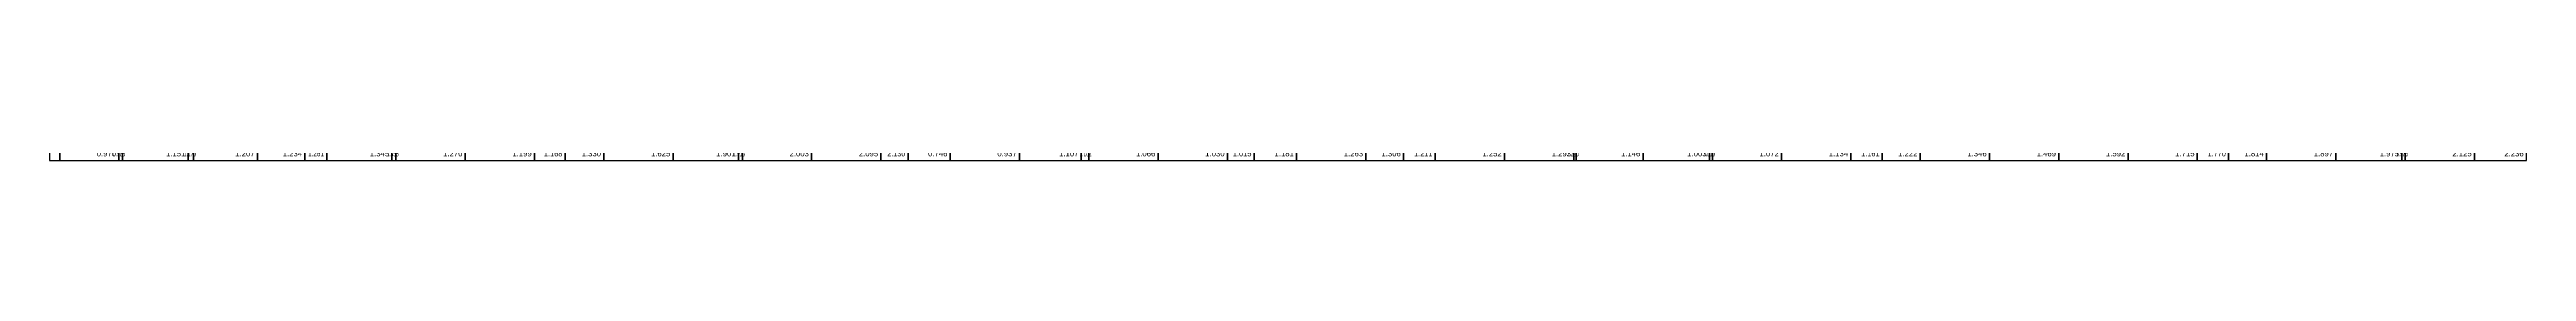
# Model space of a CAD drawing. Extents: x -160 to 364724, y -100 to 7353297.
# Drawn here: x 360122 to 360837, y 7350673 to 7350673 of the extents above; entities that cross this region are included whole.
import ezdxf
from ezdxf.enums import TextEntityAlignment as Align

# ---------------------------------------------------------------- set-up
doc = ezdxf.new("R2010")
doc.units = 0
doc.header["$LTSCALE"] = 5
doc.layers.add('PS_PERFIL_COTA_LIN', color=7, linetype='Continuous')
doc.layers.add('PS_PERFIL_COTA_TXT', color=5, linetype='Continuous')
doc.styles.get("Standard").update_dxf_attribs({"font": 'arial.ttf'})

msp = doc.modelspace()

# ---------------------------------------------------------------- linework, layer by layer
at = {"layer": 'PS_PERFIL_COTA_LIN', "linetype": 'Continuous'}
for points in [[(360121.612, 7350677.218), (360121.612, 7350673.218), (360124.587, 7350673.218), (360124.587, 7350677.218)], [(360124.587, 7350677.218), (360124.587, 7350673.218), (360141.612, 7350673.218), (360141.612, 7350677.218)], [(360141.612, 7350677.218), (360141.612, 7350673.218), (360142.643, 7350673.218), (360142.643, 7350677.218)], [(360142.643, 7350677.218), (360142.643, 7350673.218), (360161.612, 7350673.218), (360161.612, 7350677.218)], [(360161.612, 7350677.218), (360161.612, 7350673.218), (360163.122, 7350673.218), (360163.122, 7350677.218)], [(360163.122, 7350677.218), (360163.122, 7350673.218), (360181.612, 7350673.218), (360181.612, 7350677.218)], [(360181.612, 7350677.218), (360181.612, 7350673.218), (360195.326, 7350673.218), (360195.326, 7350677.218)], [(360195.326, 7350677.218), (360195.326, 7350673.218), (360201.612, 7350673.218), (360201.612, 7350677.218)], [(360201.612, 7350677.218), (360201.612, 7350673.218), (360220.455, 7350673.218), (360220.455, 7350677.218)], [(360220.455, 7350677.218), (360220.455, 7350673.218), (360221.612, 7350673.218), (360221.612, 7350677.218)], [(360221.612, 7350677.218), (360221.612, 7350673.218), (360241.612, 7350673.218), (360241.612, 7350677.218)], [(360241.612, 7350677.218), (360241.612, 7350673.218), (360261.612, 7350673.218), (360261.612, 7350677.218)], [(360261.612, 7350677.218), (360261.612, 7350673.218), (360270.457, 7350673.218), (360270.457, 7350677.218)], [(360270.457, 7350677.218), (360270.457, 7350673.218), (360281.612, 7350673.218), (360281.612, 7350677.218)], [(360281.612, 7350677.218), (360281.612, 7350673.218), (360301.612, 7350673.218), (360301.612, 7350677.218)], [(360301.612, 7350677.218), (360301.612, 7350673.218), (360320.457, 7350673.218), (360320.457, 7350677.218)], [(360320.457, 7350677.218), (360320.457, 7350673.218), (360321.612, 7350673.218), (360321.612, 7350677.218)], [(360321.612, 7350677.218), (360321.612, 7350673.218), (360341.612, 7350673.218), (360341.612, 7350677.218)], [(360341.612, 7350677.218), (360341.612, 7350673.218), (360361.612, 7350673.218), (360361.612, 7350677.218)], [(360361.612, 7350677.218), (360361.612, 7350673.218), (360369.432, 7350673.218), (360369.432, 7350677.218)], [(360369.432, 7350677.218), (360369.432, 7350673.218), (360381.612, 7350673.218), (360381.612, 7350677.218)], [(360381.612, 7350677.218), (360381.612, 7350673.218), (360401.612, 7350673.218), (360401.612, 7350677.218)], [(360401.612, 7350677.218), (360401.612, 7350673.218), (360419.432, 7350673.218), (360419.432, 7350677.218)], [(360419.432, 7350677.218), (360419.432, 7350673.218), (360421.612, 7350673.218), (360421.612, 7350677.218)], [(360421.612, 7350677.218), (360421.612, 7350673.218), (360441.612, 7350673.218), (360441.612, 7350677.218)], [(360441.612, 7350677.218), (360441.612, 7350673.218), (360461.612, 7350673.218), (360461.612, 7350677.218)], [(360461.612, 7350677.218), (360461.612, 7350673.218), (360469.378, 7350673.218), (360469.378, 7350677.218)], [(360469.378, 7350677.218), (360469.378, 7350673.218), (360481.612, 7350673.218), (360481.612, 7350677.218)], [(360481.612, 7350677.218), (360481.612, 7350673.218), (360501.612, 7350673.218), (360501.612, 7350677.218)], [(360501.612, 7350677.218), (360501.612, 7350673.218), (360512.485, 7350673.218), (360512.485, 7350677.218)], [(360512.485, 7350677.218), (360512.485, 7350673.218), (360521.612, 7350673.218), (360521.612, 7350677.218)], [(360521.612, 7350677.218), (360521.612, 7350673.218), (360541.612, 7350673.218), (360541.612, 7350677.218)], [(360541.612, 7350677.218), (360541.612, 7350673.218), (360561.612, 7350673.218), (360561.612, 7350677.218)], [(360561.612, 7350677.218), (360561.612, 7350673.218), (360562.297, 7350673.218), (360562.297, 7350677.218)], [(360562.297, 7350677.218), (360562.297, 7350673.218), (360581.612, 7350673.218), (360581.612, 7350677.218)], [(360581.612, 7350677.218), (360581.612, 7350673.218), (360600.745, 7350673.218), (360600.745, 7350677.218)], [(360600.745, 7350677.218), (360600.745, 7350673.218), (360601.612, 7350673.218), (360601.612, 7350677.218)], [(360601.612, 7350677.218), (360601.612, 7350673.218), (360621.612, 7350673.218), (360621.612, 7350677.218)], [(360621.612, 7350677.218), (360621.612, 7350673.218), (360641.612, 7350673.218), (360641.612, 7350677.218)], [(360641.612, 7350677.218), (360641.612, 7350673.218), (360650.677, 7350673.218), (360650.677, 7350677.218)], [(360650.677, 7350677.218), (360650.677, 7350673.218), (360661.612, 7350673.218), (360661.612, 7350677.218)], [(360661.612, 7350677.218), (360661.612, 7350673.218), (360681.612, 7350673.218), (360681.612, 7350677.218)], [(360681.612, 7350677.218), (360681.612, 7350673.218), (360701.612, 7350673.218), (360701.612, 7350677.218)], [(360701.612, 7350677.218), (360701.612, 7350673.218), (360721.612, 7350673.218), (360721.612, 7350677.218)], [(360721.612, 7350677.218), (360721.612, 7350673.218), (360741.612, 7350673.218), (360741.612, 7350677.218)], [(360741.612, 7350677.218), (360741.612, 7350673.218), (360750.64, 7350673.218), (360750.64, 7350677.218)], [(360750.64, 7350677.218), (360750.64, 7350673.218), (360761.612, 7350673.218), (360761.612, 7350677.218)], [(360761.612, 7350677.218), (360761.612, 7350673.218), (360781.612, 7350673.218), (360781.612, 7350677.218)], [(360781.612, 7350677.218), (360781.612, 7350673.218), (360800.639, 7350673.218), (360800.639, 7350677.218)], [(360800.639, 7350677.218), (360800.639, 7350673.218), (360801.612, 7350673.218), (360801.612, 7350677.218)], [(360801.612, 7350677.218), (360801.612, 7350673.218), (360821.612, 7350673.218), (360821.612, 7350677.218)], [(360821.612, 7350677.218), (360821.612, 7350673.218), (360836.621, 7350673.218), (360836.621, 7350677.218)]]:
    msp.add_lwpolyline(points, close=True, dxfattribs=at)
for points in [[(360121.612, 7350673.218), (360124.587, 7350673.218)], [(360124.587, 7350673.218), (360141.612, 7350673.218)], [(360142.643, 7350673.218), (360161.612, 7350673.218)], [(360163.122, 7350673.218), (360181.612, 7350673.218)], [(360181.612, 7350673.218), (360195.326, 7350673.218)], [(360201.612, 7350673.218), (360220.455, 7350673.218)], [(360241.612, 7350673.218), (360261.612, 7350673.218)], [(360270.457, 7350673.218), (360281.612, 7350673.218)], [(360281.612, 7350673.218), (360301.612, 7350673.218)], [(360301.612, 7350673.218), (360320.457, 7350673.218)], [(360321.612, 7350673.218), (360341.612, 7350673.218)], [(360341.612, 7350673.218), (360361.612, 7350673.218)], [(360361.612, 7350673.218), (360369.432, 7350673.218)], [(360381.612, 7350673.218), (360401.612, 7350673.218)], [(360419.432, 7350673.218), (360421.612, 7350673.218)], [(360421.612, 7350673.218), (360441.612, 7350673.218)], [(360441.612, 7350673.218), (360461.612, 7350673.218)], [(360461.612, 7350673.218), (360469.378, 7350673.218)], [(360481.612, 7350673.218), (360501.612, 7350673.218)], [(360501.612, 7350673.218), (360512.485, 7350673.218)], [(360521.612, 7350673.218), (360541.612, 7350673.218)], [(360541.612, 7350673.218), (360561.612, 7350673.218)], [(360562.297, 7350673.218), (360581.612, 7350673.218)], [(360581.612, 7350673.218), (360600.745, 7350673.218)], [(360601.612, 7350673.218), (360621.612, 7350673.218)], [(360621.612, 7350673.218), (360641.612, 7350673.218)], [(360641.612, 7350673.218), (360650.677, 7350673.218)], [(360661.612, 7350673.218), (360681.612, 7350673.218)], [(360681.612, 7350673.218), (360701.612, 7350673.218)], [(360701.612, 7350673.218), (360721.612, 7350673.218)], [(360721.612, 7350673.218), (360741.612, 7350673.218)], [(360750.64, 7350673.218), (360761.612, 7350673.218)], [(360761.612, 7350673.218), (360781.612, 7350673.218)], [(360781.612, 7350673.218), (360800.639, 7350673.218)], [(360801.612, 7350673.218), (360821.612, 7350673.218)], [(360821.612, 7350673.218), (360836.621, 7350673.218)]]:
    msp.add_lwpolyline(points, dxfattribs=at)

# ---------------------------------------------------------------- texts
at = {"layer": 'PS_PERFIL_COTA_TXT'}
for s, p in [('0.970', (360140.812, 7350675.218)), ('1.151', (360160.812, 7350675.218)), ('1.207', (360180.812, 7350675.218)), ('1.234', (360194.526, 7350675.218)), ('1.345', (360219.655, 7350675.218)), ('1.270', (360240.812, 7350675.218)), ('1.199', (360260.812, 7350675.218)), ('1.330', (360280.812, 7350675.218)), ('1.625', (360300.812, 7350675.218)), ('1.901', (360319.657, 7350675.218)), ('2.003', (360340.812, 7350675.218)), ('2.095', (360360.812, 7350675.218)), ('0.746', (360380.812, 7350675.218)), ('0.937', (360400.812, 7350675.218)), ('1.107', (360418.632, 7350675.218)), ('1.066', (360440.812, 7350675.218)), ('1.030', (360460.812, 7350675.218)), ('1.181', (360480.812, 7350675.218)), ('1.263', (360500.812, 7350675.218)), ('1.306', (360511.685, 7350675.218)), ('1.252', (360540.812, 7350675.218)), ('1.293', (360560.812, 7350675.218)), ('1.146', (360580.812, 7350675.218)), ('1.003', (360599.945, 7350675.218)), ('1.072', (360620.812, 7350675.218)), ('1.134', (360640.812, 7350675.218)), ('1.222', (360660.812, 7350675.218)), ('1.346', (360680.812, 7350675.218)), ('1.469', (360700.812, 7350675.218)), ('1.592', (360720.812, 7350675.218)), ('1.715', (360740.812, 7350675.218)), ('1.814', (360760.812, 7350675.218)), ('1.897', (360780.812, 7350675.218)), ('1.975', (360799.839, 7350675.218)), ('2.125', (360820.812, 7350675.218)), ('2.236', (360835.821, 7350675.218))]:
    msp.add_text(s, height=1.6, dxfattribs=at).set_placement(p, align=Align.MIDDLE_RIGHT)
for s, width, p in [('0.983', 0.5, (360143.443, 7350675.218)), ('1.170', 0.5, (360163.922, 7350675.218)), ('1.261', 0.654862, (360200.812, 7350675.218)), ('1.358', 0.5, (360222.412, 7350675.218)), ('1.168', 0.921283, (360269.657, 7350675.218)), ('1.910', 0.5, (360322.412, 7350675.218)), ('2.130', 0.814578, (360368.632, 7350675.218)), ('1.102', 0.5, (360422.412, 7350675.218)), ('1.015', 0.808897, (360468.578, 7350675.218)), ('1.211', 0.95078, (360520.812, 7350675.218)), ('1.290', 0.5, (360563.097, 7350675.218)), ('1.010', 0.5, (360602.412, 7350675.218)), ('1.161', 0.944225, (360649.877, 7350675.218)), ('1.770', 0.940424, (360749.84, 7350675.218)), ('1.976', 0.5, (360802.412, 7350675.218))]:
    msp.add_text(s, height=1.6, dxfattribs=dict(at, width=width)).set_placement(p, align=Align.MIDDLE_RIGHT)

doc.saveas('drawing.dxf')
